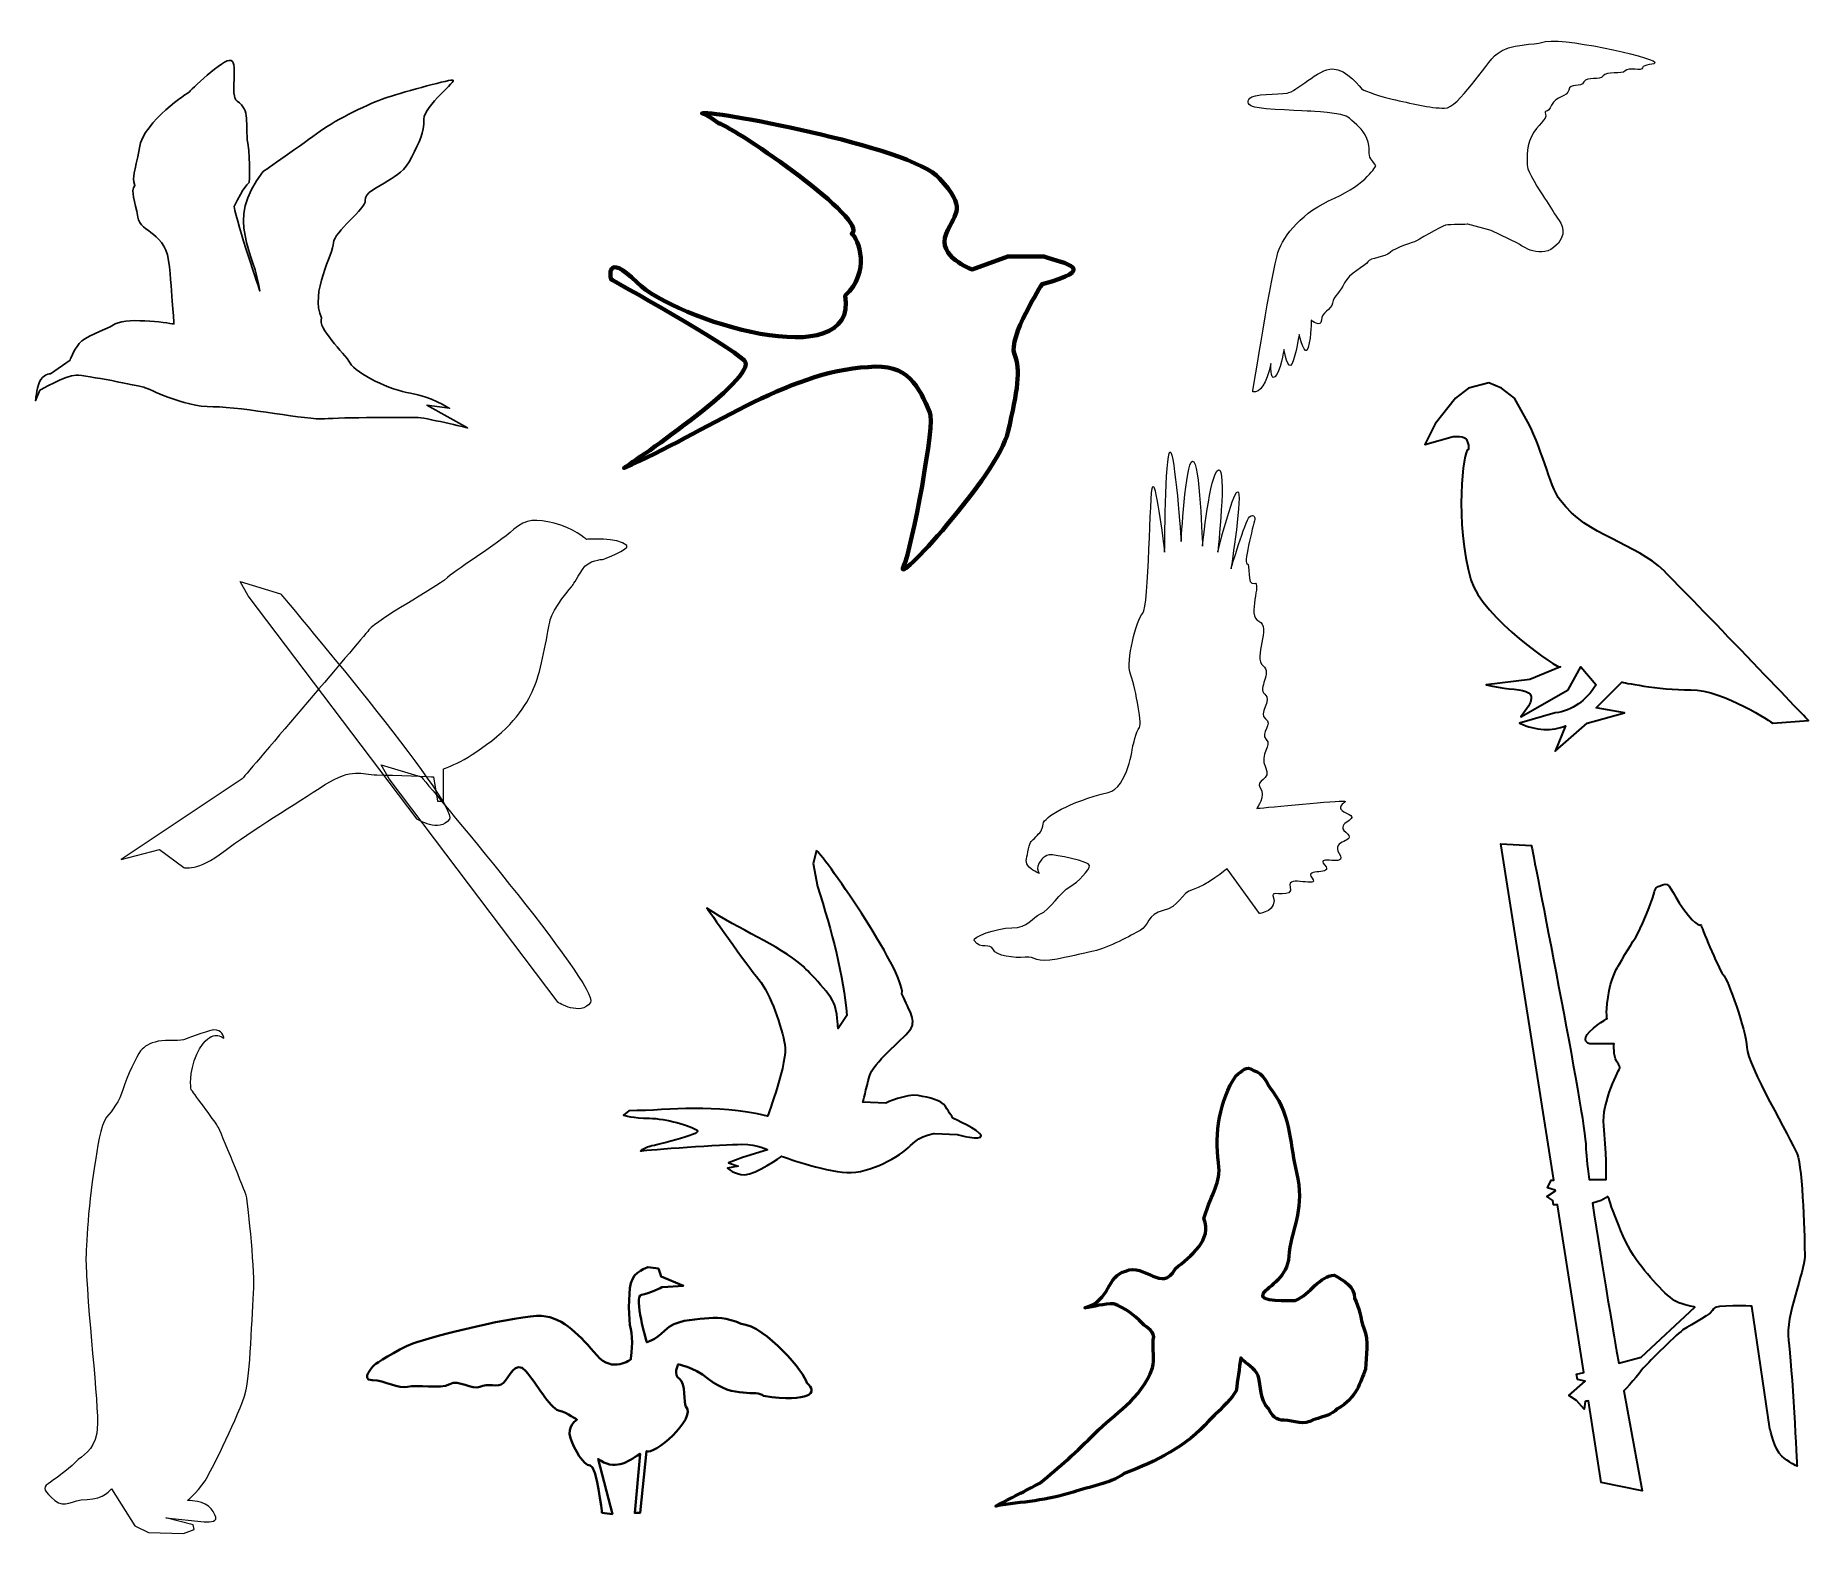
# Model space of a CAD drawing. Header units: centimetres. Extents: x -12.3 to 11.7, y -10.3 to 10.1.
import ezdxf

# ---------------------------------------------------------------- set-up
doc = ezdxf.new("R2010")
doc.units = ezdxf.units.CM
doc.header["$MEASUREMENT"] = 0
doc.layers.add('Layer 1', color=7, linetype='Continuous')

msp = doc.modelspace()

# ---------------------------------------------------------------- linework, layer by layer
at = {"layer": 'Layer 1', "lineweight": 18}
msp.add_open_spline([(5.87702, 8.28995), (5.87702, 8.28995), (5.75384, 8.04358), (5.31585, 7.85197), (5.31585, 7.85197), (4.87787, 7.66035), (4.6315, 7.35924), (4.54938, 7.11287), (4.54938, 7.11287), (4.46726, 6.8665), (4.20721, 5.22407), (4.20721, 5.22407), (4.20721, 5.22407), (4.30758, 5.20582), (4.3897, 5.33357), (4.45358, 5.60731), (4.45358, 5.60731), (4.45358, 5.60731), (4.43989, 5.37463), (4.50833, 5.42938), (4.50833, 5.42938), (4.57676, 5.48413), (4.63151, 5.79893), (4.63151, 5.79893), (4.63151, 5.79893), (4.63151, 5.79893), (4.68626, 5.48413), (4.74101, 5.60731), (4.74101, 5.60731), (4.79576, 5.73049), (4.83682, 6.00423), (4.83682, 6.00423), (4.83682, 6.00423), (4.83682, 6.00423), (4.91894, 5.66206), (4.96, 5.8263), (4.96, 5.8263), (5.00106, 5.99054), (5.00106, 6.19585), (5.00106, 6.19585), (5.00106, 6.19585), (5.00106, 6.19585), (5.13793, 6.08635), (5.13793, 6.19585), (5.13793, 6.19585), (5.13793, 6.30535), (5.2748, 6.33272), (5.28849, 6.42853), (5.28849, 6.42853), (5.30218, 6.52434), (5.39799, 6.57909), (5.45273, 6.70227), (5.45273, 6.70227), (5.50748, 6.82545), (5.74016, 6.93495), (5.76753, 6.9897), (5.76753, 6.9897), (5.7949, 7.04445), (6.00021, 7.04445), (6.06864, 7.11288), (6.06864, 7.11288), (6.13708, 7.18131), (6.41082, 7.26344), (6.41082, 7.26344), (6.41082, 7.26344), (6.41082, 7.26344), (6.76668, 7.46875), (6.82143, 7.48243), (6.82143, 7.48243), (6.87618, 7.49612), (7.12254, 7.49612), (7.12254, 7.49612), (7.12254, 7.49612), (7.12254, 7.49612), (7.43734, 7.414), (7.43734, 7.414), (7.43734, 7.414), (7.43734, 7.414), (7.80689, 7.23607), (7.80689, 7.23607), (7.80689, 7.23607), (7.80689, 7.23607), (8.07942, 7.01881), (8.28594, 7.18132), (8.28594, 7.18132), (8.49478, 7.34566), (8.39543, 7.50981), (8.34069, 7.57824), (8.34069, 7.57824), (8.28594, 7.64668), (8.23119, 7.75617), (8.16276, 7.85198), (8.16276, 7.85198), (8.09433, 7.94779), (7.93008, 8.22153), (7.93008, 8.27628), (7.93008, 8.27628), (7.93008, 8.33103), (7.90271, 8.52265), (7.98483, 8.68689), (7.98483, 8.68689), (8.06695, 8.85113), (8.20382, 8.91957), (8.17645, 8.988), (8.17645, 8.988), (8.14908, 9.05644), (8.20382, 8.988), (8.25857, 9.11118), (8.25857, 9.11118), (8.31332, 9.23436), (8.47756, 9.22068), (8.49125, 9.31649), (8.49125, 9.31649), (8.50494, 9.4123), (8.65549, 9.34386), (8.69655, 9.42599), (8.69655, 9.42599), (8.73761, 9.50811), (8.91554, 9.43968), (8.9566, 9.50811), (8.9566, 9.50811), (8.99766, 9.57655), (9.21665, 9.5218), (9.25771, 9.57655), (9.25771, 9.57655), (9.29877, 9.6313), (9.49039, 9.56286), (9.49039, 9.61761), (9.49039, 9.61761), (9.49039, 9.67236), (9.68568, 9.64983), (9.65463, 9.69973), (9.65463, 9.69973), (9.61717, 9.75993), (8.35872, 10.05612), (8.12169, 9.95978), (8.12169, 9.95978), (8.05829, 9.93401), (7.68371, 9.94609), (7.51946, 9.80922), (7.51946, 9.80922), (7.35522, 9.67235), (6.99935, 9.07012), (6.80774, 9.07012), (6.80774, 9.07012), (6.61612, 9.07012), (6.34562, 9.13783), (6.09602, 9.1933), (6.09602, 9.1933), (5.84965, 9.24805), (5.68541, 9.33017), (5.68541, 9.33017), (5.68541, 9.33017), (5.68541, 9.33017), (5.4801, 9.60391), (5.28849, 9.60391), (5.28849, 9.60391), (5.09687, 9.60391), (4.79576, 9.28911), (4.67258, 9.27542), (4.67258, 9.27542), (4.5494, 9.26173), (4.20722, 9.26173), (4.16616, 9.20698), (4.16616, 9.20698), (4.1251, 9.15223), (4.13879, 9.11117), (4.2346, 9.0838), (4.2346, 9.0838), (4.33041, 9.05643), (4.9737, 9.02905), (4.9737, 9.02905), (4.9737, 9.02905), (4.9737, 9.02905), (5.43906, 9.01536), (5.52118, 8.93324), (5.52118, 8.93324), (5.6033, 8.85112), (5.69911, 8.79637), (5.75386, 8.6595), (5.75386, 8.6595), (5.80861, 8.52263), (5.76755, 8.44051), (5.80861, 8.38576), (5.80861, 8.38576), (5.84967, 8.33101), (5.87705, 8.28995), (5.87705, 8.28995), (5.87705, 8.28995), (5.87705, 8.28995), (5.87702, 8.28995), (5.87702, 8.28995)], degree=3, knots=[0, 0, 0, 0, 0.02040816, 0.02040816, 0.02040816, 0.02040816, 0.04081633, 0.04081633, 0.04081633, 0.04081633, 0.06122449, 0.06122449, 0.06122449, 0.06122449, 0.08163265, 0.08163265, 0.08163265, 0.08163265, 0.10204082, 0.10204082, 0.10204082, 0.10204082, 0.12244898, 0.12244898, 0.12244898, 0.12244898, 0.14285714, 0.14285714, 0.14285714, 0.14285714, 0.16326531, 0.16326531, 0.16326531, 0.16326531, 0.18367347, 0.18367347, 0.18367347, 0.18367347, 0.20408163, 0.20408163, 0.20408163, 0.20408163, 0.2244898, 0.2244898, 0.2244898, 0.2244898, 0.24489796, 0.24489796, 0.24489796, 0.24489796, 0.26530612, 0.26530612, 0.26530612, 0.26530612, 0.28571429, 0.28571429, 0.28571429, 0.28571429, 0.30612245, 0.30612245, 0.30612245, 0.30612245, 0.32653061, 0.32653061, 0.32653061, 0.32653061, 0.34693878, 0.34693878, 0.34693878, 0.34693878, 0.36734694, 0.36734694, 0.36734694, 0.36734694, 0.3877551, 0.3877551, 0.3877551, 0.3877551, 0.40816327, 0.40816327, 0.40816327, 0.40816327, 0.42857143, 0.42857143, 0.42857143, 0.42857143, 0.44897959, 0.44897959, 0.44897959, 0.44897959, 0.46938776, 0.46938776, 0.46938776, 0.46938776, 0.48979592, 0.48979592, 0.48979592, 0.48979592, 0.51020408, 0.51020408, 0.51020408, 0.51020408, 0.53061224, 0.53061224, 0.53061224, 0.53061224, 0.55102041, 0.55102041, 0.55102041, 0.55102041, 0.57142857, 0.57142857, 0.57142857, 0.57142857, 0.59183673, 0.59183673, 0.59183673, 0.59183673, 0.6122449, 0.6122449, 0.6122449, 0.6122449, 0.63265306, 0.63265306, 0.63265306, 0.63265306, 0.65306122, 0.65306122, 0.65306122, 0.65306122, 0.67346939, 0.67346939, 0.67346939, 0.67346939, 0.69387755, 0.69387755, 0.69387755, 0.69387755, 0.71428571, 0.71428571, 0.71428571, 0.71428571, 0.73469388, 0.73469388, 0.73469388, 0.73469388, 0.75510204, 0.75510204, 0.75510204, 0.75510204, 0.7755102, 0.7755102, 0.7755102, 0.7755102, 0.79591837, 0.79591837, 0.79591837, 0.79591837, 0.81632653, 0.81632653, 0.81632653, 0.81632653, 0.83673469, 0.83673469, 0.83673469, 0.83673469, 0.85714286, 0.85714286, 0.85714286, 0.85714286, 0.87755102, 0.87755102, 0.87755102, 0.87755102, 0.89795918, 0.89795918, 0.89795918, 0.89795918, 0.91836735, 0.91836735, 0.91836735, 0.91836735, 0.93877551, 0.93877551, 0.93877551, 0.93877551, 0.95918367, 0.95918367, 0.95918367, 0.95918367, 1, 1, 1, 1], dxfattribs=at)
at = {"layer": 'Layer 1', "lineweight": 25}
msp.add_open_spline([(-10.21059, 9.28816), (-10.21059, 9.28816), (-10.82287, 8.90039), (-10.88409, 8.53302), (-10.88409, 8.53302), (-10.94532, 8.16566), (-10.98614, 8.16565), (-10.94532, 8.02279), (-10.94532, 8.02279), (-11.00655, 7.94115), (-10.94532, 7.8187), (-10.9045, 7.5942), (-10.9045, 7.5942), (-10.86368, 7.3697), (-10.51673, 7.41052), (-10.47591, 6.9207), (-10.47591, 6.9207), (-10.43509, 6.43088), (-10.41468, 6.14515), (-10.41468, 6.14515), (-10.41468, 6.14515), (-10.41468, 6.14515), (-11.02696, 6.2472), (-11.21064, 6.14515), (-11.21064, 6.14515), (-11.39432, 6.0431), (-11.61882, 5.98188), (-11.70046, 5.87983), (-11.70046, 5.87983), (-11.7821, 5.77778), (-11.82291, 5.65533), (-11.82291, 5.65533), (-11.82291, 5.65533), (-11.82291, 5.65533), (-12.08823, 5.47165), (-12.08823, 5.47165), (-12.08823, 5.47165), (-12.08823, 5.47165), (-12.19625, 5.46196), (-12.23707, 5.35991), (-12.23707, 5.35991), (-12.27789, 5.25786), (-12.29232, 5.10428), (-12.29232, 5.10428), (-12.29232, 5.10428), (-12.29232, 5.10428), (-12.23109, 5.24715), (-12.23109, 5.24715), (-12.23109, 5.24715), (-12.23109, 5.24715), (-11.88413, 5.45124), (-11.74127, 5.45124), (-11.74127, 5.45124), (-11.59841, 5.45124), (-10.9045, 5.30838), (-10.82286, 5.28797), (-10.82286, 5.28797), (-10.74122, 5.26756), (-10.31263, 5.02265), (-9.88404, 5.02265), (-9.88404, 5.02265), (-9.45545, 5.02265), (-8.59826, 4.83897), (-8.37376, 4.85938), (-8.37376, 4.85938), (-8.14926, 4.87979), (-7.23085, 4.87979), (-7.1288, 4.87979), (-7.1288, 4.87979), (-7.02675, 4.87979), (-6.43489, 4.73693), (-6.43489, 4.73693), (-6.43489, 4.73693), (-6.43489, 4.73693), (-6.98594, 5.04307), (-6.98594, 5.04307), (-6.98594, 5.04307), (-6.98594, 5.04307), (-6.6798, 5.00225), (-6.6798, 5.00225), (-6.6798, 5.00225), (-6.6798, 5.00225), (-6.94512, 5.16552), (-7.21044, 5.20634), (-7.21044, 5.20634), (-7.47576, 5.24716), (-7.94517, 5.47166), (-8.02681, 5.61452), (-8.02681, 5.61452), (-8.10845, 5.75738), (-8.47581, 6.08393), (-8.41458, 6.22679), (-8.41458, 6.22679), (-8.57785, 6.57375), (-8.25131, 7.10439), (-8.25131, 7.24725), (-8.25131, 7.24725), (-8.25131, 7.39011), (-7.80231, 7.71666), (-7.82272, 7.8187), (-7.82272, 7.8187), (-7.84313, 7.92075), (-7.63904, 8.00238), (-7.51658, 8.08402), (-7.51658, 8.08402), (-7.39412, 8.16566), (-7.29208, 8.20648), (-7.19003, 8.41057), (-7.19003, 8.41057), (-7.08798, 8.61466), (-7.02676, 8.73712), (-7.02676, 8.9208), (-7.02676, 8.9208), (-7.02676, 9.10448), (-6.55735, 9.45144), (-6.63898, 9.45144), (-6.63898, 9.45144), (-6.72062, 9.45144), (-7.37371, 9.26776), (-7.55739, 9.20653), (-7.55739, 9.20653), (-7.74107, 9.1453), (-8.21048, 8.9208), (-8.43498, 8.75753), (-8.43498, 8.75753), (-8.65948, 8.59426), (-9.21053, 8.20648), (-9.21053, 8.20648), (-9.21053, 8.20648), (-9.7365, 7.54125), (-9.31496, 7.11234), (-9.25135, 6.59416), (-9.25135, 6.59416), (-9.25135, 6.59416), (-9.55749, 7.49216), (-9.5983, 7.73707), (-9.5983, 7.73707), (-9.47585, 8.00239), (-9.39421, 8.06362), (-9.39421, 8.06362), (-9.39421, 8.06362), (-9.39421, 8.06362), (-9.3738, 8.32894), (-9.41462, 8.59426), (-9.41462, 8.59426), (-9.45544, 8.85958), (-9.3738, 9.04326), (-9.55748, 9.16571), (-9.55748, 9.16571), (-9.66621, 9.2382), (-9.53707, 9.67594), (-9.63912, 9.71676), (-9.63912, 9.71676), (-9.74117, 9.75758), (-10.21057, 9.28817), (-10.21057, 9.28817), (-10.21057, 9.28817), (-10.21057, 9.28817), (-10.21059, 9.28816), (-10.21059, 9.28816)], degree=3, knots=[0, 0, 0, 0, 0.02439024, 0.02439024, 0.02439024, 0.02439024, 0.04878049, 0.04878049, 0.04878049, 0.04878049, 0.07317073, 0.07317073, 0.07317073, 0.07317073, 0.09756098, 0.09756098, 0.09756098, 0.09756098, 0.12195122, 0.12195122, 0.12195122, 0.12195122, 0.14634146, 0.14634146, 0.14634146, 0.14634146, 0.17073171, 0.17073171, 0.17073171, 0.17073171, 0.19512195, 0.19512195, 0.19512195, 0.19512195, 0.2195122, 0.2195122, 0.2195122, 0.2195122, 0.24390244, 0.24390244, 0.24390244, 0.24390244, 0.26829268, 0.26829268, 0.26829268, 0.26829268, 0.29268293, 0.29268293, 0.29268293, 0.29268293, 0.31707317, 0.31707317, 0.31707317, 0.31707317, 0.34146341, 0.34146341, 0.34146341, 0.34146341, 0.36585366, 0.36585366, 0.36585366, 0.36585366, 0.3902439, 0.3902439, 0.3902439, 0.3902439, 0.41463415, 0.41463415, 0.41463415, 0.41463415, 0.43902439, 0.43902439, 0.43902439, 0.43902439, 0.46341463, 0.46341463, 0.46341463, 0.46341463, 0.48780488, 0.48780488, 0.48780488, 0.48780488, 0.51219512, 0.51219512, 0.51219512, 0.51219512, 0.53658537, 0.53658537, 0.53658537, 0.53658537, 0.56097561, 0.56097561, 0.56097561, 0.56097561, 0.58536585, 0.58536585, 0.58536585, 0.58536585, 0.6097561, 0.6097561, 0.6097561, 0.6097561, 0.63414634, 0.63414634, 0.63414634, 0.63414634, 0.65853659, 0.65853659, 0.65853659, 0.65853659, 0.68292683, 0.68292683, 0.68292683, 0.68292683, 0.70731707, 0.70731707, 0.70731707, 0.70731707, 0.73170732, 0.73170732, 0.73170732, 0.73170732, 0.75609756, 0.75609756, 0.75609756, 0.75609756, 0.7804878, 0.7804878, 0.7804878, 0.7804878, 0.80487805, 0.80487805, 0.80487805, 0.80487805, 0.82926829, 0.82926829, 0.82926829, 0.82926829, 0.85365854, 0.85365854, 0.85365854, 0.85365854, 0.87804878, 0.87804878, 0.87804878, 0.87804878, 0.90243902, 0.90243902, 0.90243902, 0.90243902, 0.92682927, 0.92682927, 0.92682927, 0.92682927, 0.95121951, 0.95121951, 0.95121951, 0.95121951, 1, 1, 1, 1], dxfattribs=at)
at = {"layer": 'Layer 1', "lineweight": 80}
msp.add_open_spline([(0.40403, 6.88358), (0.40403, 6.88358), (-0.08102, 7.05996), (0.05126, 7.36863), (0.05126, 7.36863), (0.18355, 7.6773), (0.33562, 7.70314), (-0.03693, 8.11825), (-0.03693, 8.11825), (-0.43338, 8.56001), (-3.22618, 9.05958), (-3.25589, 9.00016), (-3.25589, 9.00016), (-3.25589, 9.00016), (-3.2118, 9.00016), (-3.03541, 8.86787), (-3.03541, 8.86787), (-2.77918, 8.78882), (-0.97446, 7.53732), (-1.2275, 7.36863), (-1.2275, 7.36863), (-1.13202, 7.30457), (-0.97156, 6.84355), (-1.3157, 6.53081), (-1.3157, 6.53081), (-1.13734, 5.42054), (-3.62569, 6.20207), (-4.1378, 6.70719), (-4.1378, 6.70719), (-4.58398, 7.14728), (-4.49056, 6.75128), (-4.49056, 6.75128), (-4.49056, 6.75128), (-4.49056, 6.75128), (-2.90313, 5.86937), (-2.68266, 5.64889), (-2.68266, 5.64889), (-2.46218, 5.42841), (-4.31419, 4.19374), (-4.31419, 4.19374), (-4.31419, 4.19374), (-3.2118, 4.66909), (-2.10941, 5.5031), (-1.00703, 5.5607), (-1.00703, 5.5607), (-0.46116, 5.62152), (-0.31295, 5.28468), (-0.16922, 4.94336), (-0.16922, 4.94336), (-0.08676, 4.84028), (-0.41751, 3.08203), (-0.52198, 2.87088), (-0.52198, 2.87088), (-0.69905, 2.51299), (0.75679, 4.10555), (0.88907, 4.67879), (0.88907, 4.67879), (1.02136, 5.25203), (1.06545, 5.51661), (0.97727, 5.73707), (0.97727, 5.73707), (0.88907, 5.95755), (1.35208, 6.68513), (1.35208, 6.68513), (1.35208, 6.68513), (2.12403, 6.89335), (1.67374, 6.9629), (1.37413, 7.05994), (1.37413, 7.05994), (1.37413, 7.05994), (0.88908, 7.05994), (0.88908, 7.05994), (0.88908, 7.05994), (0.88908, 7.05994), (0.40403, 6.88358), (0.40403, 6.88358)], degree=3, knots=[0, 0, 0, 0, 0.05, 0.05, 0.05, 0.05, 0.1, 0.1, 0.1, 0.1, 0.15, 0.15, 0.15, 0.15, 0.2, 0.2, 0.2, 0.2, 0.25, 0.25, 0.25, 0.25, 0.3, 0.3, 0.3, 0.3, 0.35, 0.35, 0.35, 0.35, 0.4, 0.4, 0.4, 0.4, 0.45, 0.45, 0.45, 0.45, 0.5, 0.5, 0.5, 0.5, 0.55, 0.55, 0.55, 0.55, 0.6, 0.6, 0.6, 0.6, 0.65, 0.65, 0.65, 0.65, 0.7, 0.7, 0.7, 0.7, 0.75, 0.75, 0.75, 0.75, 0.8, 0.8, 0.8, 0.8, 0.85, 0.85, 0.85, 0.85, 0.9, 0.9, 0.9, 0.9, 1, 1, 1, 1], dxfattribs=at)
at = {"layer": 'Layer 1', "lineweight": 30}
for points, knots in [([(7.89293, 4.89516), (8.13562, 4.47912), (8.21584, 3.96769), (8.37831, 3.75106), (8.37831, 3.75106), (8.74234, 3.26569), (9.40106, 3.17901), (9.78243, 2.79765), (9.78243, 2.79765), (10.16379, 2.41628), (11.74126, 0.76948), (11.74126, 0.76948), (11.74126, 0.76948), (11.74126, 0.76948), (11.25589, 0.73481), (11.25589, 0.73481), (11.25589, 0.73481), (11.25589, 0.73481), (10.59717, 1.18551), (10.14646, 1.18551), (10.14646, 1.18551), (9.69576, 1.18551), (9.21038, 1.28952), (9.21038, 1.28952), (9.21038, 1.28952), (9.21038, 1.28952), (8.86368, 0.94282), (8.86368, 0.94282), (8.86368, 0.94282), (8.86368, 0.94282), (9.24504, 0.87348), (9.24504, 0.87348), (9.24504, 0.87348), (9.24504, 0.87348), (8.74233, 0.7348), (8.74233, 0.7348), (8.74233, 0.7348), (8.74233, 0.7348), (8.30896, 0.35343), (8.30896, 0.35343), (8.30896, 0.35343), (8.30896, 0.35343), (8.44764, 0.70013), (8.44764, 0.70013), (8.44764, 0.70013), (8.26274, 0.61923), (8.05472, 0.63079), (7.82359, 0.7348), (7.82359, 0.7348), (7.82359, 0.7348), (8.30897, 0.87348), (8.30897, 0.87348), (8.30897, 0.87348), (8.54217, 0.904), (8.72289, 1.03949), (8.86368, 1.25485), (8.86368, 1.25485), (8.86368, 1.25485), (8.65566, 1.49754), (8.65566, 1.49754), (8.65566, 1.49754), (8.65566, 1.49754), (8.48231, 1.18551), (8.48231, 1.18551), (8.48231, 1.18551), (8.48231, 1.18551), (7.84092, 0.82148), (7.84092, 0.82148), (7.84092, 0.82148), (8.20348, 1.27108), (7.81944, 1.13826), (7.37288, 1.25485), (7.37288, 1.25485), (7.37288, 1.25485), (7.96226, 1.32419), (7.96226, 1.32419), (7.96226, 1.32419), (7.96226, 1.32419), (8.3783, 1.49754), (8.3783, 1.49754), (8.3783, 1.49754), (8.37093, 1.44596), (7.3139, 2.16804), (7.16486, 2.67631), (7.16486, 2.67631), (6.93924, 3.44572), (7.05805, 4.44446), (7.13019, 4.44446), (7.13019, 4.44446), (7.14365, 4.61265), (7.04614, 4.63286), (6.92217, 4.61781), (6.92217, 4.61781), (6.92217, 4.61781), (6.54081, 4.5138), (6.54081, 4.5138), (6.54081, 4.5138), (6.54081, 4.5138), (6.67949, 4.79116), (6.67949, 4.79116), (6.67949, 4.79116), (6.67949, 4.79116), (6.95685, 5.13786), (6.95685, 5.13786), (6.95685, 5.13786), (6.95685, 5.13786), (7.1302, 5.27654), (7.1302, 5.27654), (7.1302, 5.27654), (7.1302, 5.27654), (7.40755, 5.34588), (7.40755, 5.34588), (7.40755, 5.34588), (7.40755, 5.34588), (7.5809, 5.27654), (7.5809, 5.27654), (7.5809, 5.27654), (7.5809, 5.27654), (7.75425, 5.13786), (7.75425, 5.13786), (7.75425, 5.13786), (7.75425, 5.13786), (7.89293, 4.89516), (7.89293, 4.89516)], [0, 0, 0, 0, 0.03125, 0.03125, 0.03125, 0.03125, 0.0625, 0.0625, 0.0625, 0.0625, 0.09375, 0.09375, 0.09375, 0.09375, 0.125, 0.125, 0.125, 0.125, 0.15625, 0.15625, 0.15625, 0.15625, 0.1875, 0.1875, 0.1875, 0.1875, 0.21875, 0.21875, 0.21875, 0.21875, 0.25, 0.25, 0.25, 0.25, 0.28125, 0.28125, 0.28125, 0.28125, 0.3125, 0.3125, 0.3125, 0.3125, 0.34375, 0.34375, 0.34375, 0.34375, 0.375, 0.375, 0.375, 0.375, 0.40625, 0.40625, 0.40625, 0.40625, 0.4375, 0.4375, 0.4375, 0.4375, 0.46875, 0.46875, 0.46875, 0.46875, 0.5, 0.5, 0.5, 0.5, 0.53125, 0.53125, 0.53125, 0.53125, 0.5625, 0.5625, 0.5625, 0.5625, 0.59375, 0.59375, 0.59375, 0.59375, 0.625, 0.625, 0.625, 0.625, 0.65625, 0.65625, 0.65625, 0.65625, 0.6875, 0.6875, 0.6875, 0.6875, 0.71875, 0.71875, 0.71875, 0.71875, 0.75, 0.75, 0.75, 0.75, 0.78125, 0.78125, 0.78125, 0.78125, 0.8125, 0.8125, 0.8125, 0.8125, 0.84375, 0.84375, 0.84375, 0.84375, 0.875, 0.875, 0.875, 0.875, 0.90625, 0.90625, 0.90625, 0.90625, 0.9375, 0.9375, 0.9375, 0.9375, 1, 1, 1, 1]), ([(7.56956, -0.9034), (7.56956, -0.9034), (8.28675, -5.45953), (8.28675, -5.45953), (8.28675, -5.45953), (8.28675, -5.45953), (8.25048, -5.46043), (8.25048, -5.46043), (8.25048, -5.46043), (8.25048, -5.46043), (8.20424, -5.5647), (8.20424, -5.5647), (8.20424, -5.5647), (8.20424, -5.5647), (8.3076, -5.59553), (8.3076, -5.59553), (8.3076, -5.59553), (8.3076, -5.59553), (8.30941, -5.6055), (8.30941, -5.6055), (8.30941, -5.6055), (8.30941, -5.6055), (8.19245, -5.67985), (8.19245, -5.67985), (8.19245, -5.67985), (8.19245, -5.67985), (8.27405, -5.73788), (8.27405, -5.73788), (8.27405, -5.73788), (8.27405, -5.73788), (8.28493, -5.795), (8.28493, -5.795), (8.28493, -5.795), (8.28493, -5.795), (8.33933, -5.795), (8.33933, -5.795), (8.33933, -5.795), (8.33933, -5.795), (8.69657, -8.06536), (8.69657, -8.06536), (8.69657, -8.06536), (8.69657, -8.06536), (8.59683, -8.09166), (8.59683, -8.09166), (8.59683, -8.09166), (8.59683, -8.09166), (8.60862, -8.16057), (8.60862, -8.16057), (8.60862, -8.16057), (8.60862, -8.16057), (8.71198, -8.18414), (8.71198, -8.18414), (8.71198, -8.18414), (8.71198, -8.18414), (8.49256, -8.37999), (8.49256, -8.37999), (8.49256, -8.37999), (8.49256, -8.37999), (8.59683, -8.4489), (8.59683, -8.4489), (8.59683, -8.4489), (8.59683, -8.4489), (8.70019, -8.56496), (8.70019, -8.56496), (8.70019, -8.56496), (8.70019, -8.56496), (8.71198, -8.46069), (8.71198, -8.46069), (8.71198, -8.46069), (8.71198, -8.46069), (8.73759, -8.45584), (8.75731, -8.45253), (8.75731, -8.45253), (8.75731, -8.45253), (8.93139, -9.55688), (8.93139, -9.55688), (8.93139, -9.55688), (8.93139, -9.55688), (9.48538, -9.67203), (9.48538, -9.67203), (9.48538, -9.67203), (9.48538, -9.67203), (9.23695, -8.31743), (9.23695, -8.31743), (9.23695, -8.31743), (9.31861, -8.23852), (9.50805, -7.99918), (9.50805, -7.99918), (9.50805, -7.99918), (9.50805, -7.99918), (9.92399, -7.5722), (10.03937, -7.49143), (10.03937, -7.49143), (10.15476, -7.41066), (10.45464, -7.26079), (10.45464, -7.2031), (10.45464, -7.2031), (10.45464, -7.14541), (10.97327, -7.16865), (10.97327, -7.16865), (10.97327, -7.16865), (10.97327, -7.16865), (11.21626, -8.82971), (11.21626, -8.82971), (11.21626, -8.82971), (11.21626, -8.82971), (11.28534, -9.11887), (11.37765, -9.19964), (11.37765, -9.19964), (11.46996, -9.28041), (11.58528, -9.33746), (11.58528, -9.33746), (11.58528, -9.33746), (11.58528, -9.33746), (11.51628, -7.96478), (11.47013, -7.63016), (11.47013, -7.63016), (11.42398, -7.29554), (11.68955, -6.69567), (11.68955, -6.49952), (11.68955, -6.49952), (11.68955, -6.30336), (11.66605, -5.29937), (11.58528, -5.10321), (11.58528, -5.10321), (11.50451, -4.90705), (10.91589, -3.90297), (10.90435, -3.66066), (10.90435, -3.66066), (10.89281, -3.41835), (10.6508, -2.74951), (10.58157, -2.66874), (10.58157, -2.66874), (10.51234, -2.58797), (10.28145, -1.9996), (10.28145, -1.9996), (10.28145, -1.9996), (10.28145, -1.9996), (10.23486, -2.04491), (10.05024, -1.79106), (10.05024, -1.79106), (9.86562, -1.53721), (9.86576, -1.41034), (9.76191, -1.45649), (9.76191, -1.45649), (9.65806, -1.50264), (9.68179, -1.45684), (9.62409, -1.64146), (9.62409, -1.64146), (9.5664, -1.82608), (9.41571, -2.14929), (9.3811, -2.19545), (9.3811, -2.19545), (9.34648, -2.2416), (9.1508, -2.57626), (9.1508, -2.57626), (9.1508, -2.57626), (9.1508, -2.57626), (9.05848, -2.72589), (9.02386, -2.97974), (9.02386, -2.97974), (8.98924, -3.23359), (9.01207, -3.26807), (9.01207, -3.26807), (9.01207, -3.26807), (9.01207, -3.26807), (8.74682, -3.42963), (8.72374, -3.52194), (8.72374, -3.52194), (8.70066, -3.61425), (8.79265, -3.61442), (8.79265, -3.61442), (8.79265, -3.61442), (8.79265, -3.61442), (9.10455, -3.61442), (9.10455, -3.61442), (9.10455, -3.61442), (9.10455, -3.61442), (9.09285, -3.77639), (9.139, -3.84563), (9.139, -3.84563), (9.18515, -3.91486), (9.18524, -3.93721), (9.18524, -3.93721), (9.18524, -3.93721), (9.18524, -3.93721), (8.9312, -4.41086), (8.96582, -4.72241), (8.96582, -4.72241), (9.00044, -5.03395), (9.00027, -5.44958), (9.00027, -5.44958), (9.00027, -5.44958), (9.00027, -5.44958), (8.76816, -5.45321), (8.76816, -5.45321), (8.76816, -5.45321), (8.74078, -5.24736), (8.72373, -5.08585), (8.72373, -5.01074), (8.72373, -5.01074), (8.72373, -4.6415), (7.98478, -0.92609), (7.98478, -0.92609), (7.98478, -0.92609), (7.98478, -0.92609), (7.56952, -0.90342), (7.56952, -0.90342), (7.56952, -0.90342), (7.56952, -0.90342), (7.56956, -0.9034), (7.56956, -0.9034)], [0, 0, 0, 0, 0.01851852, 0.01851852, 0.01851852, 0.01851852, 0.03703704, 0.03703704, 0.03703704, 0.03703704, 0.05555556, 0.05555556, 0.05555556, 0.05555556, 0.07407407, 0.07407407, 0.07407407, 0.07407407, 0.09259259, 0.09259259, 0.09259259, 0.09259259, 0.11111111, 0.11111111, 0.11111111, 0.11111111, 0.12962963, 0.12962963, 0.12962963, 0.12962963, 0.14814815, 0.14814815, 0.14814815, 0.14814815, 0.16666667, 0.16666667, 0.16666667, 0.16666667, 0.18518519, 0.18518519, 0.18518519, 0.18518519, 0.2037037, 0.2037037, 0.2037037, 0.2037037, 0.22222222, 0.22222222, 0.22222222, 0.22222222, 0.24074074, 0.24074074, 0.24074074, 0.24074074, 0.25925926, 0.25925926, 0.25925926, 0.25925926, 0.27777778, 0.27777778, 0.27777778, 0.27777778, 0.2962963, 0.2962963, 0.2962963, 0.2962963, 0.31481481, 0.31481481, 0.31481481, 0.31481481, 0.33333333, 0.33333333, 0.33333333, 0.33333333, 0.35185185, 0.35185185, 0.35185185, 0.35185185, 0.37037037, 0.37037037, 0.37037037, 0.37037037, 0.38888889, 0.38888889, 0.38888889, 0.38888889, 0.40740741, 0.40740741, 0.40740741, 0.40740741, 0.42592593, 0.42592593, 0.42592593, 0.42592593, 0.44444444, 0.44444444, 0.44444444, 0.44444444, 0.46296296, 0.46296296, 0.46296296, 0.46296296, 0.48148148, 0.48148148, 0.48148148, 0.48148148, 0.5, 0.5, 0.5, 0.5, 0.51851852, 0.51851852, 0.51851852, 0.51851852, 0.53703704, 0.53703704, 0.53703704, 0.53703704, 0.55555556, 0.55555556, 0.55555556, 0.55555556, 0.57407407, 0.57407407, 0.57407407, 0.57407407, 0.59259259, 0.59259259, 0.59259259, 0.59259259, 0.61111111, 0.61111111, 0.61111111, 0.61111111, 0.62962963, 0.62962963, 0.62962963, 0.62962963, 0.64814815, 0.64814815, 0.64814815, 0.64814815, 0.66666667, 0.66666667, 0.66666667, 0.66666667, 0.68518519, 0.68518519, 0.68518519, 0.68518519, 0.7037037, 0.7037037, 0.7037037, 0.7037037, 0.72222222, 0.72222222, 0.72222222, 0.72222222, 0.74074074, 0.74074074, 0.74074074, 0.74074074, 0.75925926, 0.75925926, 0.75925926, 0.75925926, 0.77777778, 0.77777778, 0.77777778, 0.77777778, 0.7962963, 0.7962963, 0.7962963, 0.7962963, 0.81481481, 0.81481481, 0.81481481, 0.81481481, 0.83333333, 0.83333333, 0.83333333, 0.83333333, 0.85185185, 0.85185185, 0.85185185, 0.85185185, 0.87037037, 0.87037037, 0.87037037, 0.87037037, 0.88888889, 0.88888889, 0.88888889, 0.88888889, 0.90740741, 0.90740741, 0.90740741, 0.90740741, 0.92592593, 0.92592593, 0.92592593, 0.92592593, 0.94444444, 0.94444444, 0.94444444, 0.94444444, 0.96296296, 0.96296296, 0.96296296, 0.96296296, 1, 1, 1, 1]), ([(9.0239, -5.67985), (9.0239, -5.67985), (9.20855, -6.26857), (9.40471, -6.53395), (9.40471, -6.53395), (9.60087, -6.79934), (9.85444, -7.07624), (9.98137, -7.12239), (9.98137, -7.12239), (10.1083, -7.16855), (10.20079, -7.18042), (10.20079, -7.18042), (10.20079, -7.18042), (10.20079, -7.18042), (9.47362, -7.86044), (9.47362, -7.86044), (9.47362, -7.86044), (9.47362, -7.86044), (9.16897, -7.94114), (9.16897, -7.94114), (9.16897, -7.94114), (9.16897, -7.94114), (9.13905, -7.77975), (9.13905, -7.77975), (9.13905, -7.77975), (9.13905, -7.77975), (8.93564, -6.60379), (8.81355, -5.77143), (8.81355, -5.77143), (8.81355, -5.77143), (8.93142, -5.73788), (8.93142, -5.73788), (8.93142, -5.73788), (8.93142, -5.73788), (9.0239, -5.67985), (9.0239, -5.67985)], [0, 0, 0, 0, 0.1, 0.1, 0.1, 0.1, 0.2, 0.2, 0.2, 0.2, 0.3, 0.3, 0.3, 0.3, 0.4, 0.4, 0.4, 0.4, 0.5, 0.5, 0.5, 0.5, 0.6, 0.6, 0.6, 0.6, 0.7, 0.7, 0.7, 0.7, 0.8, 0.8, 0.8, 0.8, 1, 1, 1, 1])]:
    msp.add_open_spline(points, degree=3, knots=knots, dxfattribs=at)
at = {"layer": 'Layer 1', "lineweight": 13}
for points, knots in [([(2.58147, 0.42477), (2.58147, 0.42477), (2.51475, -0.14173), (2.24851, -0.20516), (2.24851, -0.20516), (1.71964, -0.33115), (1.37523, -0.54712), (1.36661, -0.62811), (1.36661, -0.62811), (1.35575, -0.73014), (1.32162, -0.7451), (1.26762, -0.80809), (1.26762, -0.80809), (1.21363, -0.87108), (1.18663, -0.85308), (1.16863, -0.97007), (1.16863, -0.97007), (1.15063, -1.08706), (1.11464, -1.13205), (1.15963, -1.19504), (1.15963, -1.19504), (1.20463, -1.25803), (1.31261, -1.30303), (1.31261, -1.30303), (1.31261, -1.30303), (1.31261, -1.30303), (1.27661, -1.25804), (1.29461, -1.20404), (1.29461, -1.20404), (1.31261, -1.15005), (1.3666, -1.06006), (1.44759, -1.05106), (1.44759, -1.05106), (1.52858, -1.04206), (1.99653, -1.14105), (1.99653, -1.19504), (1.99653, -1.19504), (1.99653, -1.24903), (1.84355, -1.42001), (1.72656, -1.48301), (1.72656, -1.48301), (1.60957, -1.546), (1.44759, -1.80697), (1.33061, -1.85197), (1.33061, -1.85197), (1.21362, -1.89696), (1.16863, -2.04095), (0.94365, -2.04095), (0.94365, -2.04095), (0.71868, -2.04095), (0.40298, -2.16648), (0.42998, -2.21148), (0.42998, -2.21148), (0.52697, -2.35192), (0.64759, -2.22775), (0.69168, -2.33792), (0.69168, -2.33792), (0.72322, -2.41674), (0.97965, -2.45491), (1.12363, -2.43691), (1.12363, -2.43691), (1.26761, -2.41891), (1.25861, -2.5269), (1.55558, -2.46391), (1.55558, -2.46391), (1.85255, -2.40092), (1.85255, -2.40092), (2.05052, -2.35592), (2.05052, -2.35592), (2.2485, -2.31093), (2.56346, -2.13994), (2.68045, -2.07695), (2.68045, -2.07695), (2.79744, -2.01396), (2.77944, -1.85198), (2.99541, -1.80698), (2.99541, -1.80698), (3.21139, -1.76199), (3.22938, -1.56401), (3.40036, -1.51901), (3.40036, -1.51901), (3.57134, -1.47402), (3.85968, -1.23967), (3.85968, -1.23967), (3.85968, -1.23967), (3.85968, -1.23967), (4.29781, -1.84734), (4.29781, -1.84734), (4.29781, -1.84734), (4.29781, -1.84734), (4.56187, -1.81198), (4.48024, -1.6), (4.48024, -1.6), (4.45357, -1.53075), (4.76821, -1.65399), (4.71421, -1.48301), (4.71421, -1.48301), (4.66022, -1.31203), (5.12816, -1.51001), (5.01118, -1.36602), (5.01118, -1.36602), (4.89419, -1.22204), (5.31714, -1.33902), (5.18216, -1.18604), (5.18216, -1.18604), (5.04718, -1.03306), (5.50612, -1.23104), (5.38014, -1.03306), (5.38014, -1.03306), (5.25416, -0.83508), (5.64111, -0.88908), (5.47013, -0.74509), (5.47013, -0.74509), (5.29915, -0.60111), (5.7041, -0.58311), (5.47913, -0.48412), (5.47913, -0.48412), (5.25416, -0.38513), (5.56912, -0.32214), (5.41614, -0.32214), (5.41614, -0.32214), (5.26316, -0.32214), (4.26427, -0.42113), (4.26427, -0.42113), (4.26427, -0.42113), (4.26427, -0.42113), (4.39026, -0.25015), (4.30926, -0.14216), (4.30926, -0.14216), (4.22827, -0.03417), (4.47124, -0.04317), (4.38125, 0.13681), (4.38125, 0.13681), (4.29126, 0.31679), (4.48024, 0.43378), (4.39025, 0.51477), (4.39025, 0.51477), (4.30026, 0.59576), (4.48924, 0.73075), (4.38125, 0.79374), (4.38125, 0.79374), (4.27326, 0.85673), (4.48024, 1.04571), (4.37225, 1.1267), (4.37225, 1.1267), (4.26426, 1.20769), (4.48024, 1.41467), (4.34525, 1.51365), (4.34525, 1.51365), (4.21027, 1.61264), (4.46224, 2.05359), (4.29126, 2.11658), (4.29126, 2.11658), (4.12028, 2.17957), (4.33625, 2.66552), (4.22827, 2.62952), (4.22827, 2.62952), (4.12028, 2.59352), (4.18328, 2.89949), (4.12928, 2.89949), (4.12928, 2.89949), (4.07529, 2.89949), (4.23727, 3.50242), (4.23727, 3.50242), (4.23727, 3.50242), (4.23727, 3.50242), (4.22827, 3.58341), (4.16528, 3.52942), (4.16528, 3.52942), (4.10229, 3.47543), (3.91331, 2.8275), (3.91331, 2.8275), (3.91331, 2.8275), (3.91331, 2.8275), (4.07529, 3.88938), (4.0033, 3.87138), (4.0033, 3.87138), (3.93131, 3.85338), (3.73333, 3.05247), (3.73333, 3.05247), (3.73333, 3.05247), (3.73333, 3.05247), (3.85932, 4.21334), (3.74233, 4.16834), (3.74233, 4.16834), (3.62534, 4.12335), (3.52636, 3.13346), (3.52636, 3.13346), (3.52636, 3.13346), (3.52636, 3.13346), (3.49036, 4.30332), (3.39138, 4.28533), (3.39138, 4.28533), (3.29239, 4.26733), (3.2384, 3.19646), (3.2384, 3.19646), (3.2384, 3.19646), (3.2384, 3.19646), (3.14841, 4.43832), (3.08542, 4.41132), (3.08542, 4.41132), (3.02243, 4.38432), (3.01343, 3.05248), (3.01343, 3.05248), (3.01343, 3.05248), (3.01343, 3.05248), (2.89644, 4.00637), (2.85145, 3.94338), (2.85145, 3.94338), (2.80646, 3.88039), (2.80646, 2.30557), (2.71647, 2.22458), (2.71647, 2.22458), (2.62648, 2.14359), (2.4915, 1.55866), (2.54549, 1.41467), (2.54549, 1.41467), (2.59948, 1.27069), (2.71647, 0.73975), (2.67148, 0.67675), (2.67148, 0.67675), (2.62649, 0.61376), (2.58149, 0.42478), (2.58149, 0.42478), (2.58149, 0.42478), (2.58149, 0.42478), (2.58147, 0.42477), (2.58147, 0.42477)], [0, 0, 0, 0, 0.01724138, 0.01724138, 0.01724138, 0.01724138, 0.03448276, 0.03448276, 0.03448276, 0.03448276, 0.05172414, 0.05172414, 0.05172414, 0.05172414, 0.06896552, 0.06896552, 0.06896552, 0.06896552, 0.0862069, 0.0862069, 0.0862069, 0.0862069, 0.10344828, 0.10344828, 0.10344828, 0.10344828, 0.12068966, 0.12068966, 0.12068966, 0.12068966, 0.13793103, 0.13793103, 0.13793103, 0.13793103, 0.15517241, 0.15517241, 0.15517241, 0.15517241, 0.17241379, 0.17241379, 0.17241379, 0.17241379, 0.18965517, 0.18965517, 0.18965517, 0.18965517, 0.20689655, 0.20689655, 0.20689655, 0.20689655, 0.22413793, 0.22413793, 0.22413793, 0.22413793, 0.24137931, 0.24137931, 0.24137931, 0.24137931, 0.25862069, 0.25862069, 0.25862069, 0.25862069, 0.27586207, 0.27586207, 0.27586207, 0.27586207, 0.29310345, 0.29310345, 0.29310345, 0.29310345, 0.31034483, 0.31034483, 0.31034483, 0.31034483, 0.32758621, 0.32758621, 0.32758621, 0.32758621, 0.34482759, 0.34482759, 0.34482759, 0.34482759, 0.36206897, 0.36206897, 0.36206897, 0.36206897, 0.37931034, 0.37931034, 0.37931034, 0.37931034, 0.39655172, 0.39655172, 0.39655172, 0.39655172, 0.4137931, 0.4137931, 0.4137931, 0.4137931, 0.43103448, 0.43103448, 0.43103448, 0.43103448, 0.44827586, 0.44827586, 0.44827586, 0.44827586, 0.46551724, 0.46551724, 0.46551724, 0.46551724, 0.48275862, 0.48275862, 0.48275862, 0.48275862, 0.5, 0.5, 0.5, 0.5, 0.51724138, 0.51724138, 0.51724138, 0.51724138, 0.53448276, 0.53448276, 0.53448276, 0.53448276, 0.55172414, 0.55172414, 0.55172414, 0.55172414, 0.56896552, 0.56896552, 0.56896552, 0.56896552, 0.5862069, 0.5862069, 0.5862069, 0.5862069, 0.60344828, 0.60344828, 0.60344828, 0.60344828, 0.62068966, 0.62068966, 0.62068966, 0.62068966, 0.63793103, 0.63793103, 0.63793103, 0.63793103, 0.65517241, 0.65517241, 0.65517241, 0.65517241, 0.67241379, 0.67241379, 0.67241379, 0.67241379, 0.68965517, 0.68965517, 0.68965517, 0.68965517, 0.70689655, 0.70689655, 0.70689655, 0.70689655, 0.72413793, 0.72413793, 0.72413793, 0.72413793, 0.74137931, 0.74137931, 0.74137931, 0.74137931, 0.75862069, 0.75862069, 0.75862069, 0.75862069, 0.77586207, 0.77586207, 0.77586207, 0.77586207, 0.79310345, 0.79310345, 0.79310345, 0.79310345, 0.81034483, 0.81034483, 0.81034483, 0.81034483, 0.82758621, 0.82758621, 0.82758621, 0.82758621, 0.84482759, 0.84482759, 0.84482759, 0.84482759, 0.86206897, 0.86206897, 0.86206897, 0.86206897, 0.87931034, 0.87931034, 0.87931034, 0.87931034, 0.89655172, 0.89655172, 0.89655172, 0.89655172, 0.9137931, 0.9137931, 0.9137931, 0.9137931, 0.93103448, 0.93103448, 0.93103448, 0.93103448, 0.94827586, 0.94827586, 0.94827586, 0.94827586, 0.96551724, 0.96551724, 0.96551724, 0.96551724, 1, 1, 1, 1]), ([(-5.01557, 2.59816), (-5.01557, 2.59816), (-5.2885, 2.27064), (-5.31579, 2.13418), (-5.31579, 2.13418), (-5.34308, 1.99771), (-5.42496, 1.50644), (-5.50684, 1.28809), (-5.50684, 1.28809), (-5.58872, 1.06974), (-5.72519, 0.79681), (-6.10729, 0.49659), (-6.10729, 0.49659), (-6.4894, 0.19636), (-6.76233, 0.11448), (-6.76233, 0.11448), (-6.76233, 0.11448), (-6.76233, 0.11448), (-6.76233, -0.32221), (-6.76233, -0.32221), (-6.76233, -0.32221), (-6.76233, -0.32221), (-6.84421, -0.32221), (-6.84421, -0.32221), (-6.84421, -0.32221), (-6.84421, -0.32221), (-6.8988, 0.00531), (-6.8988, 0.00531), (-6.8988, 0.00531), (-6.8988, 0.00531), (-7.44467, 0.0326), (-7.66301, 0.0326), (-7.66301, 0.0326), (-7.88136, 0.0326), (-7.99053, 0.14177), (-8.37263, -0.10387), (-8.37263, -0.10387), (-8.75474, -0.34951), (-9.38248, -0.73161), (-9.73729, -1.00455), (-9.73729, -1.00455), (-10.0921, -1.27748), (-10.28315, -1.2229), (-10.28315, -1.2229), (-10.28315, -1.2229), (-10.28315, -1.2229), (-10.61067, -0.97726), (-10.61067, -0.97726), (-10.61067, -0.97726), (-10.61067, -0.97726), (-11.12924, -1.11373), (-11.12924, -1.11373), (-11.12924, -1.11373), (-11.12924, -1.11373), (-9.49165, -0.022), (-9.49165, -0.022), (-9.49165, -0.022), (-9.49165, -0.022), (-7.90864, 1.83394), (-7.77218, 1.9977), (-7.77218, 1.9977), (-7.63571, 2.16146), (-6.8988, 2.54357), (-6.70774, 2.70732), (-6.70774, 2.70732), (-6.51669, 2.87108), (-6.06955, 3.13318), (-5.80706, 3.36236), (-5.80706, 3.36236), (-5.63597, 3.51174), (-5.50684, 3.49883), (-5.2612, 3.44424), (-5.2612, 3.44424), (-5.01556, 3.38965), (-4.82451, 3.22589), (-4.82451, 3.22589), (-4.82451, 3.22589), (-4.82451, 3.22589), (-4.39118, 3.25654), (-4.27865, 3.14401), (-4.27865, 3.14401), (-4.22406, 3.08942), (-4.60617, 2.95296), (-4.60617, 2.95296), (-4.60617, 2.95296), (-4.60617, 2.95296), (-4.79722, 2.95296), (-4.8791, 2.81649), (-4.8791, 2.81649), (-4.96098, 2.68002), (-5.01557, 2.59814), (-5.01557, 2.59814), (-5.01557, 2.59814), (-5.01557, 2.59814), (-5.01557, 2.59816), (-5.01557, 2.59816)], [0, 0, 0, 0, 0.04, 0.04, 0.04, 0.04, 0.08, 0.08, 0.08, 0.08, 0.12, 0.12, 0.12, 0.12, 0.16, 0.16, 0.16, 0.16, 0.2, 0.2, 0.2, 0.2, 0.24, 0.24, 0.24, 0.24, 0.28, 0.28, 0.28, 0.28, 0.32, 0.32, 0.32, 0.32, 0.36, 0.36, 0.36, 0.36, 0.4, 0.4, 0.4, 0.4, 0.44, 0.44, 0.44, 0.44, 0.48, 0.48, 0.48, 0.48, 0.52, 0.52, 0.52, 0.52, 0.56, 0.56, 0.56, 0.56, 0.6, 0.6, 0.6, 0.6, 0.64, 0.64, 0.64, 0.64, 0.68, 0.68, 0.68, 0.68, 0.72, 0.72, 0.72, 0.72, 0.76, 0.76, 0.76, 0.76, 0.8, 0.8, 0.8, 0.8, 0.84, 0.84, 0.84, 0.84, 0.88, 0.88, 0.88, 0.88, 0.92, 0.92, 0.92, 0.92, 1, 1, 1, 1]), ([(-9.40978, 2.46169), (-9.40978, 2.46169), (-7.11715, -0.56786), (-7.11715, -0.56786), (-7.11715, -0.56786), (-7.11715, -0.56786), (-6.81692, -0.75891), (-6.68046, -0.56786), (-6.68046, -0.56786), (-6.54399, -0.37681), (-8.97309, 2.48898), (-8.97309, 2.48898), (-8.97309, 2.48898), (-8.97309, 2.48898), (-9.51895, 2.65274), (-9.51895, 2.65274), (-9.51895, 2.65274), (-9.51895, 2.65274), (-9.40978, 2.46169), (-9.40978, 2.46169)], [0, 0, 0, 0, 0.16666667, 0.16666667, 0.16666667, 0.16666667, 0.33333333, 0.33333333, 0.33333333, 0.33333333, 0.5, 0.5, 0.5, 0.5, 0.66666667, 0.66666667, 0.66666667, 0.66666667, 1, 1, 1, 1]), ([(-7.49925, -0.02199), (-7.49925, -0.02199), (-5.20662, -3.05154), (-5.20662, -3.05154), (-5.20662, -3.05154), (-5.20662, -3.05154), (-4.90639, -3.24259), (-4.76993, -3.05154), (-4.76993, -3.05154), (-4.63346, -2.86049), (-7.06256, 0.0053), (-7.06256, 0.0053), (-7.06256, 0.0053), (-7.06256, 0.0053), (-7.60842, 0.16906), (-7.60842, 0.16906), (-7.60842, 0.16906), (-7.60842, 0.16906), (-7.49925, -0.02199), (-7.49925, -0.02199)], [0, 0, 0, 0, 0.16666667, 0.16666667, 0.16666667, 0.16666667, 0.33333333, 0.33333333, 0.33333333, 0.33333333, 0.5, 0.5, 0.5, 0.5, 0.66666667, 0.66666667, 0.66666667, 0.66666667, 1, 1, 1, 1]), ([(-9.90208, -3.5111), (-9.90208, -3.5111), (-10.06065, -3.57717), (-10.13994, -3.84146), (-10.13994, -3.84146), (-10.21923, -4.10575), (-10.17958, -4.23789), (-10.17958, -4.23789), (-10.17958, -4.23789), (-10.17958, -4.23789), (-9.86243, -4.66075), (-9.82279, -4.72683), (-9.82279, -4.72683), (-9.78315, -4.7929), (-9.43957, -5.65184), (-9.43957, -5.65184), (-9.43957, -5.65184), (-9.42187, -5.66954), (-9.32082, -6.6445), (-9.33452, -6.92043), (-9.33452, -6.92043), (-9.35186, -7.26986), (-9.38898, -8.1376), (-9.43957, -8.32117), (-9.43957, -8.32117), (-9.53469, -8.66627), (-9.89424, -9.35495), (-9.95494, -9.47083), (-9.95494, -9.47083), (-10.04744, -9.64743), (-10.23244, -9.80119), (-10.23244, -9.80119), (-10.23244, -9.80119), (-10.03425, -9.80537), (-9.90858, -9.86998), (-9.85989, -9.99874), (-9.85989, -9.99874), (-9.80882, -10.09649), (-9.91418, -10.08995), (-10.00779, -10.09124), (-10.00779, -10.09124), (-10.00779, -10.09124), (-10.52315, -10.03905), (-10.52315, -10.03905), (-10.52315, -10.03905), (-10.52315, -10.03905), (-10.15314, -10.13155), (-10.15314, -10.13155), (-10.15314, -10.13155), (-10.15314, -10.13155), (-10.13993, -10.19762), (-10.13993, -10.19762), (-10.13993, -10.19762), (-10.13993, -10.19762), (-10.28529, -10.25048), (-10.28529, -10.25048), (-10.28529, -10.25048), (-10.28529, -10.25048), (-10.76101, -10.23727), (-10.76101, -10.23727), (-10.76101, -10.23727), (-10.76101, -10.23727), (-10.94601, -10.14477), (-10.94601, -10.14477), (-10.94601, -10.14477), (-10.94601, -10.14477), (-11.26316, -9.64262), (-11.26316, -9.64262), (-11.26316, -9.64262), (-11.26316, -9.64262), (-11.36888, -9.78798), (-11.59352, -9.78798), (-11.59352, -9.78798), (-11.81817, -9.78798), (-11.88424, -9.92012), (-12.0296, -9.8012), (-12.0296, -9.8012), (-12.17496, -9.68227), (-12.20139, -9.62941), (-12.1221, -9.57655), (-12.1221, -9.57655), (-12.04281, -9.52369), (-11.85781, -9.39155), (-11.75209, -9.28583), (-11.75209, -9.28583), (-11.64637, -9.18011), (-11.51098, -9.13869), (-11.46137, -8.8894), (-11.46137, -8.8894), (-11.41141, -8.63832), (-11.57359, -7.47362), (-11.60673, -6.59008), (-11.60673, -6.59008), (-11.61218, -6.44482), (-11.58898, -5.89441), (-11.4878, -5.2422), (-11.4878, -5.2422), (-11.45915, -5.05753), (-11.40851, -4.70041), (-11.32923, -4.6079), (-11.32923, -4.6079), (-11.24994, -4.5154), (-11.15744, -4.39647), (-11.10458, -4.22468), (-11.10458, -4.22468), (-11.05172, -4.05289), (-10.91958, -3.77539), (-10.86672, -3.70932), (-10.86672, -3.70932), (-10.81386, -3.64325), (-10.74779, -3.6036), (-10.62886, -3.57717), (-10.62886, -3.57717), (-10.50993, -3.55074), (-10.30979, -3.58071), (-10.25885, -3.55074), (-10.25885, -3.55074), (-10.20406, -3.5185), (-9.8807, -3.42067), (-9.88184, -3.42407), (-9.88184, -3.42407), (-9.82167, -3.42275), (-9.78195, -3.44293), (-9.76525, -3.46955), (-9.76525, -3.46955), (-9.74206, -3.50183), (-9.73448, -3.52777), (-9.73919, -3.53526), (-9.73919, -3.53526), (-9.7949, -3.50037), (-9.84947, -3.48692), (-9.90207, -3.5111), (-9.90207, -3.5111), (-9.90207, -3.5111), (-9.90208, -3.5111), (-9.90208, -3.5111)], [0, 0, 0, 0, 0.02857143, 0.02857143, 0.02857143, 0.02857143, 0.05714286, 0.05714286, 0.05714286, 0.05714286, 0.08571429, 0.08571429, 0.08571429, 0.08571429, 0.11428571, 0.11428571, 0.11428571, 0.11428571, 0.14285714, 0.14285714, 0.14285714, 0.14285714, 0.17142857, 0.17142857, 0.17142857, 0.17142857, 0.2, 0.2, 0.2, 0.2, 0.22857143, 0.22857143, 0.22857143, 0.22857143, 0.25714286, 0.25714286, 0.25714286, 0.25714286, 0.28571429, 0.28571429, 0.28571429, 0.28571429, 0.31428571, 0.31428571, 0.31428571, 0.31428571, 0.34285714, 0.34285714, 0.34285714, 0.34285714, 0.37142857, 0.37142857, 0.37142857, 0.37142857, 0.4, 0.4, 0.4, 0.4, 0.42857143, 0.42857143, 0.42857143, 0.42857143, 0.45714286, 0.45714286, 0.45714286, 0.45714286, 0.48571429, 0.48571429, 0.48571429, 0.48571429, 0.51428571, 0.51428571, 0.51428571, 0.51428571, 0.54285714, 0.54285714, 0.54285714, 0.54285714, 0.57142857, 0.57142857, 0.57142857, 0.57142857, 0.6, 0.6, 0.6, 0.6, 0.62857143, 0.62857143, 0.62857143, 0.62857143, 0.65714286, 0.65714286, 0.65714286, 0.65714286, 0.68571429, 0.68571429, 0.68571429, 0.68571429, 0.71428571, 0.71428571, 0.71428571, 0.71428571, 0.74285714, 0.74285714, 0.74285714, 0.74285714, 0.77142857, 0.77142857, 0.77142857, 0.77142857, 0.8, 0.8, 0.8, 0.8, 0.82857143, 0.82857143, 0.82857143, 0.82857143, 0.85714286, 0.85714286, 0.85714286, 0.85714286, 0.88571429, 0.88571429, 0.88571429, 0.88571429, 0.91428571, 0.91428571, 0.91428571, 0.91428571, 0.94285714, 0.94285714, 0.94285714, 0.94285714, 1, 1, 1, 1])]:
    msp.add_open_spline(points, degree=3, knots=knots, dxfattribs=at)
at = {"layer": 'Layer 1', "lineweight": 35}
msp.add_open_spline([(-1.70736, -0.99324), (-1.66893, -0.97787), (-0.50544, -2.62514), (-0.54671, -2.93255), (-0.54671, -2.93255), (-0.44387, -3.18231), (-0.34103, -3.29984), (-0.44387, -3.43207), (-0.44387, -3.43207), (-0.54671, -3.56429), (-0.94339, -3.87282), (-0.98746, -4.04912), (-0.98746, -4.04912), (-1.03154, -4.22542), (-1.07561, -4.40172), (-1.07561, -4.40172), (-1.07561, -4.40172), (-1.07561, -4.40172), (-0.76708, -4.41641), (-0.76708, -4.41641), (-0.76708, -4.41641), (-0.76708, -4.41641), (-0.48794, -4.28418), (-0.32633, -4.31357), (-0.32633, -4.31357), (-0.16472, -4.34295), (-0.0178, -4.37234), (0.04096, -4.46049), (0.04096, -4.46049), (0.09973, -4.54864), (0.1438, -4.6221), (0.1438, -4.6221), (0.1438, -4.6221), (0.1438, -4.6221), (0.51109, -4.78371), (0.52579, -4.85717), (0.52579, -4.85717), (0.54048, -4.93063), (0.20257, -4.84248), (0.20257, -4.84248), (0.20257, -4.84248), (0.20257, -4.84248), (-0.10596, -4.82779), (-0.10596, -4.82779), (-0.10596, -4.82779), (-0.10596, -4.82779), (-0.28226, -4.84248), (-0.42918, -4.9894), (-0.42918, -4.9894), (-0.5761, -5.13632), (-0.97278, -5.37138), (-1.29599, -5.35669), (-1.29599, -5.35669), (-1.61921, -5.342), (-2.1775, -5.13632), (-2.1775, -5.13632), (-2.1775, -5.13632), (-2.1775, -5.13632), (-2.5301, -5.38608), (-2.67702, -5.38608), (-2.67702, -5.38608), (-2.82394, -5.38608), (-2.91209, -5.29793), (-2.91209, -5.29793), (-2.91209, -5.29793), (-2.91209, -5.29793), (-2.76517, -5.26855), (-2.76517, -5.26855), (-2.76517, -5.26855), (-2.76517, -5.26855), (-2.89739, -5.22447), (-2.89739, -5.22447), (-2.89739, -5.22447), (-2.89739, -5.22447), (-2.7064, -5.15101), (-2.7064, -5.15101), (-2.7064, -5.15101), (-2.7064, -5.15101), (-2.36849, -5.04817), (-2.36849, -5.04817), (-2.36849, -5.04817), (-2.36849, -5.04817), (-2.48602, -4.97471), (-2.72109, -4.97471), (-2.72109, -4.97471), (-2.95616, -4.97471), (-3.99927, -5.04817), (-4.07273, -5.06286), (-4.07273, -5.06286), (-4.14619, -5.07755), (-3.96989, -5.0041), (-3.96989, -5.0041), (-3.96989, -5.0041), (-3.96989, -5.0041), (-3.2353, -4.84249), (-3.32345, -4.78372), (-3.32345, -4.78372), (-3.4116, -4.72496), (-3.74951, -4.62211), (-3.96989, -4.62211), (-3.96989, -4.62211), (-4.19027, -4.62211), (-4.32249, -4.57804), (-4.32249, -4.57804), (-4.32249, -4.57804), (-4.32249, -4.57804), (-4.24903, -4.51927), (-4.24903, -4.51927), (-4.24903, -4.51927), (-3.64524, -4.51494), (-3.11522, -4.41839), (-2.36849, -4.59273), (-2.36849, -4.59273), (-2.36849, -4.59273), (-2.08934, -3.84345), (-2.13342, -3.62308), (-2.13342, -3.62308), (-2.1775, -3.4027), (-2.32441, -2.93257), (-2.48602, -2.74157), (-2.48602, -2.74157), (-2.64763, -2.55058), (-3.19122, -1.77192), (-3.19122, -1.77192), (-3.19122, -1.77192), (-2.74201, -2.07706), (-2.2471, -2.24933), (-1.88366, -2.56527), (-1.88366, -2.56527), (-1.88366, -2.56527), (-1.50167, -2.93256), (-1.4576, -3.09417), (-1.4576, -3.09417), (-1.41353, -3.25578), (-1.41353, -3.4027), (-1.41353, -3.4027), (-1.41353, -3.4027), (-1.41353, -3.4027), (-1.29599, -3.2264), (-1.29599, -3.2264), (-1.29599, -3.2264), (-1.3362, -2.68964), (-1.49687, -2.09264), (-1.69267, -1.47808), (-1.69267, -1.47808), (-1.69267, -1.47808), (-1.75144, -1.16955), (-1.75144, -1.16955), (-1.75144, -1.16955), (-1.75144, -1.16955), (-1.70736, -0.99324), (-1.70736, -0.99324)], degree=3, knots=[0, 0, 0, 0, 0.02564103, 0.02564103, 0.02564103, 0.02564103, 0.05128205, 0.05128205, 0.05128205, 0.05128205, 0.07692308, 0.07692308, 0.07692308, 0.07692308, 0.1025641, 0.1025641, 0.1025641, 0.1025641, 0.12820513, 0.12820513, 0.12820513, 0.12820513, 0.15384615, 0.15384615, 0.15384615, 0.15384615, 0.17948718, 0.17948718, 0.17948718, 0.17948718, 0.20512821, 0.20512821, 0.20512821, 0.20512821, 0.23076923, 0.23076923, 0.23076923, 0.23076923, 0.25641026, 0.25641026, 0.25641026, 0.25641026, 0.28205128, 0.28205128, 0.28205128, 0.28205128, 0.30769231, 0.30769231, 0.30769231, 0.30769231, 0.33333333, 0.33333333, 0.33333333, 0.33333333, 0.35897436, 0.35897436, 0.35897436, 0.35897436, 0.38461538, 0.38461538, 0.38461538, 0.38461538, 0.41025641, 0.41025641, 0.41025641, 0.41025641, 0.43589744, 0.43589744, 0.43589744, 0.43589744, 0.46153846, 0.46153846, 0.46153846, 0.46153846, 0.48717949, 0.48717949, 0.48717949, 0.48717949, 0.51282051, 0.51282051, 0.51282051, 0.51282051, 0.53846154, 0.53846154, 0.53846154, 0.53846154, 0.56410256, 0.56410256, 0.56410256, 0.56410256, 0.58974359, 0.58974359, 0.58974359, 0.58974359, 0.61538462, 0.61538462, 0.61538462, 0.61538462, 0.64102564, 0.64102564, 0.64102564, 0.64102564, 0.66666667, 0.66666667, 0.66666667, 0.66666667, 0.69230769, 0.69230769, 0.69230769, 0.69230769, 0.71794872, 0.71794872, 0.71794872, 0.71794872, 0.74358974, 0.74358974, 0.74358974, 0.74358974, 0.76923077, 0.76923077, 0.76923077, 0.76923077, 0.79487179, 0.79487179, 0.79487179, 0.79487179, 0.82051282, 0.82051282, 0.82051282, 0.82051282, 0.84615385, 0.84615385, 0.84615385, 0.84615385, 0.87179487, 0.87179487, 0.87179487, 0.87179487, 0.8974359, 0.8974359, 0.8974359, 0.8974359, 0.92307692, 0.92307692, 0.92307692, 0.92307692, 0.94871795, 0.94871795, 0.94871795, 0.94871795, 1, 1, 1, 1], dxfattribs=at)
at = {"layer": 'Layer 1', "lineweight": 53}
msp.add_open_spline([(3.98088, -4.03994), (3.75457, -4.38796), (3.6904, -4.81772), (3.74559, -5.22431), (3.74559, -5.22431), (3.77549, -5.52942), (3.65952, -5.59571), (3.545, -5.9804), (3.545, -5.9804), (3.66738, -6.26375), (3.36583, -6.49542), (3.15893, -6.65977), (3.15893, -6.65977), (2.97812, -7.00052), (2.74355, -6.57439), (2.48521, -6.69222), (2.48521, -6.69222), (2.22399, -6.75686), (2.29034, -7.09098), (1.92938, -7.19121), (1.92938, -7.19121), (2.06045, -7.17584), (2.19549, -7.13405), (2.32414, -7.1348), (2.32414, -7.1348), (2.47307, -7.19314), (2.59729, -7.2883), (2.71093, -7.39921), (2.71093, -7.39921), (2.77594, -7.46717), (2.8935, -7.51129), (2.85996, -7.62397), (2.85996, -7.62397), (2.85262, -7.74999), (2.8745, -7.88743), (2.84929, -8.00646), (2.84929, -8.00646), (2.6867, -8.44433), (2.33312, -8.61602), (2.06631, -8.8943), (2.06631, -8.8943), (1.8349, -9.13573), (1.57804, -9.3522), (1.32323, -9.56719), (1.32323, -9.56719), (1.12344, -9.67052), (0.92365, -9.77387), (0.72386, -9.8772), (0.72386, -9.8772), (1.07446, -9.81957), (1.43457, -9.80659), (1.77226, -9.68837), (1.77226, -9.68837), (2.00562, -9.6094), (2.26073, -9.58158), (2.4661, -9.4368), (2.4661, -9.4368), (2.90157, -9.27125), (3.31173, -9.06721), (3.61101, -8.72371), (3.61101, -8.72371), (3.8395, -8.49868), (3.91714, -8.42839), (3.98301, -8.31771), (3.98301, -8.31771), (4.00345, -8.16781), (4.02389, -8.0179), (4.04433, -7.868), (4.04433, -7.868), (4.11888, -7.95148), (4.23716, -8.01085), (4.28244, -8.11047), (4.28244, -8.11047), (4.31948, -8.26264), (4.3049, -8.43551), (4.41893, -8.55681), (4.41893, -8.55681), (4.46663, -8.64609), (4.52123, -8.72459), (4.63389, -8.71246), (4.63389, -8.71246), (4.76678, -8.72418), (4.90583, -8.7908), (5.02827, -8.70959), (5.02827, -8.70959), (5.19757, -8.65649), (5.27886, -8.6374), (5.353, -8.56173), (5.353, -8.56173), (5.63101, -8.40245), (5.65203, -8.21138), (5.73711, -8.02153), (5.73711, -8.02153), (5.73911, -7.83606), (5.78635, -7.64581), (5.71246, -7.46835), (5.71246, -7.46835), (5.66687, -7.33516), (5.65524, -7.18382), (5.58867, -7.06184), (5.58867, -7.06184), (5.59325, -6.89911), (5.44437, -6.82846), (5.31329, -6.74712), (5.31329, -6.74712), (5.11147, -6.75634), (4.9929, -7.00283), (4.78533, -7.09114), (4.78533, -7.09114), (4.71788, -7.08715), (4.25899, -7.12355), (4.34847, -6.99136), (4.34847, -6.99136), (4.48594, -6.854), (4.69917, -6.74862), (4.70054, -6.43531), (4.70054, -6.43531), (4.75273, -6.07039), (4.91461, -5.82907), (4.80024, -5.35766), (4.80024, -5.35766), (4.71659, -5.02762), (4.73116, -4.5893), (4.47842, -4.25757), (4.47842, -4.25757), (4.39603, -4.15811), (4.35881, -4.00508), (4.21867, -3.97413), (4.21867, -3.97413), (4.11853, -3.88968), (4.06622, -3.99126), (3.98088, -4.03999), (3.98088, -4.03999), (3.98088, -4.03999), (3.98088, -4.03994), (3.98088, -4.03994)], degree=3, knots=[0, 0, 0, 0, 0.02857143, 0.02857143, 0.02857143, 0.02857143, 0.05714286, 0.05714286, 0.05714286, 0.05714286, 0.08571429, 0.08571429, 0.08571429, 0.08571429, 0.11428571, 0.11428571, 0.11428571, 0.11428571, 0.14285714, 0.14285714, 0.14285714, 0.14285714, 0.17142857, 0.17142857, 0.17142857, 0.17142857, 0.2, 0.2, 0.2, 0.2, 0.22857143, 0.22857143, 0.22857143, 0.22857143, 0.25714286, 0.25714286, 0.25714286, 0.25714286, 0.28571429, 0.28571429, 0.28571429, 0.28571429, 0.31428571, 0.31428571, 0.31428571, 0.31428571, 0.34285714, 0.34285714, 0.34285714, 0.34285714, 0.37142857, 0.37142857, 0.37142857, 0.37142857, 0.4, 0.4, 0.4, 0.4, 0.42857143, 0.42857143, 0.42857143, 0.42857143, 0.45714286, 0.45714286, 0.45714286, 0.45714286, 0.48571429, 0.48571429, 0.48571429, 0.48571429, 0.51428571, 0.51428571, 0.51428571, 0.51428571, 0.54285714, 0.54285714, 0.54285714, 0.54285714, 0.57142857, 0.57142857, 0.57142857, 0.57142857, 0.6, 0.6, 0.6, 0.6, 0.62857143, 0.62857143, 0.62857143, 0.62857143, 0.65714286, 0.65714286, 0.65714286, 0.65714286, 0.68571429, 0.68571429, 0.68571429, 0.68571429, 0.71428571, 0.71428571, 0.71428571, 0.71428571, 0.74285714, 0.74285714, 0.74285714, 0.74285714, 0.77142857, 0.77142857, 0.77142857, 0.77142857, 0.8, 0.8, 0.8, 0.8, 0.82857143, 0.82857143, 0.82857143, 0.82857143, 0.85714286, 0.85714286, 0.85714286, 0.85714286, 0.88571429, 0.88571429, 0.88571429, 0.88571429, 0.91428571, 0.91428571, 0.91428571, 0.91428571, 0.94285714, 0.94285714, 0.94285714, 0.94285714, 1, 1, 1, 1], dxfattribs=at)
at = {"layer": 'Layer 1', "lineweight": 40}
msp.add_open_spline([(-3.9907, -6.642), (-3.9907, -6.642), (-4.18645, -6.69538), (-4.22204, -6.85555), (-4.22204, -6.85555), (-4.25763, -7.01571), (-4.25763, -7.35383), (-4.22204, -7.4784), (-4.22204, -7.4784), (-4.18645, -7.60297), (-4.22204, -7.8877), (-4.22204, -7.8877), (-4.22204, -7.8877), (-4.22204, -7.8877), (-4.47118, -8.08345), (-4.68473, -7.83431), (-4.68473, -7.83431), (-4.89828, -7.58517), (-5.12962, -7.31824), (-5.43215, -7.30044), (-5.43215, -7.30044), (-5.73468, -7.28264), (-6.94478, -7.58517), (-7.17613, -7.67415), (-7.17613, -7.67415), (-7.40747, -7.76313), (-7.69221, -7.95888), (-7.69221, -7.95888), (-7.69221, -7.95888), (-7.69221, -7.95888), (-7.90576, -8.17243), (-7.7278, -8.17243), (-7.7278, -8.17243), (-7.54984, -8.17243), (-7.37189, -8.297), (-7.24732, -8.26141), (-7.24732, -8.26141), (-7.12275, -8.22582), (-6.80243, -8.297), (-6.67786, -8.22582), (-6.67786, -8.22582), (-6.55329, -8.15464), (-6.37533, -8.3148), (-6.26856, -8.26141), (-6.26856, -8.26141), (-6.16179, -8.20802), (-6.01942, -8.27921), (-5.94824, -8.20802), (-5.94824, -8.20802), (-5.87706, -8.13684), (-5.78808, -7.8877), (-5.64571, -8.04786), (-5.64571, -8.04786), (-5.50334, -8.20802), (-5.32539, -8.54614), (-5.20082, -8.58173), (-5.20082, -8.58173), (-5.07625, -8.61732), (-4.95168, -8.7063), (-4.95168, -8.7063), (-4.95168, -8.7063), (-4.95168, -8.7063), (-5.09405, -8.79528), (-5.04066, -8.95544), (-5.04066, -8.95544), (-4.98727, -9.11561), (-4.8627, -9.32915), (-4.77372, -9.32915), (-4.77372, -9.32915), (-4.68474, -9.32915), (-4.61356, -9.9698), (-4.61356, -9.9698), (-4.61356, -9.9698), (-4.61356, -9.9698), (-4.47119, -9.9876), (-4.47119, -9.9876), (-4.47119, -9.9876), (-4.47119, -9.9876), (-4.66694, -9.24018), (-4.66694, -9.24018), (-4.66694, -9.24018), (-4.44655, -9.39987), (-4.27144, -9.28787), (-4.09748, -9.169), (-4.09748, -9.169), (-4.09748, -9.169), (-4.16866, -9.96981), (-4.16866, -9.96981), (-4.16866, -9.96981), (-4.16866, -9.96981), (-4.09748, -9.96981), (-4.09748, -9.96981), (-4.09748, -9.96981), (-4.09748, -9.96981), (-4.0085, -9.13341), (-4.0085, -9.13341), (-4.0085, -9.13341), (-3.92339, -9.20149), (-3.32622, -8.70047), (-3.47463, -8.52836), (-3.47463, -8.52836), (-3.50949, -8.48793), (-3.47463, -8.20803), (-3.56361, -8.15465), (-3.56361, -8.15465), (-3.65259, -8.10126), (-3.58141, -7.9589), (-3.58141, -7.9589), (-3.58141, -7.9589), (-3.58141, -7.9589), (-3.38929, -7.98114), (-3.17211, -8.15465), (-3.17211, -8.15465), (-2.81989, -8.43605), (-2.51487, -8.29167), (-2.42469, -8.38599), (-2.42469, -8.38599), (-1.79332, -8.47691), (-1.67495, -8.33879), (-1.83743, -8.20803), (-1.83743, -8.20803), (-1.85352, -8.08278), (-2.3875, -7.43862), (-2.72721, -7.40723), (-2.72721, -7.40723), (-2.92296, -7.31825), (-3.06533, -7.31825), (-3.22549, -7.33605), (-3.22549, -7.33605), (-3.38565, -7.35385), (-3.617, -7.35385), (-3.75936, -7.49621), (-3.75936, -7.49621), (-3.90173, -7.63857), (-4.0085, -7.65637), (-4.0085, -7.65637), (-4.0085, -7.65637), (-4.0085, -7.65637), (-4.18646, -7.03352), (-4.07968, -7.01573), (-4.07968, -7.01573), (-3.97291, -6.99793), (-3.79495, -6.90895), (-3.79495, -6.90895), (-3.79495, -6.90895), (-3.79495, -6.90895), (-3.51022, -6.89115), (-3.51022, -6.89115), (-3.51022, -6.89115), (-3.51022, -6.89115), (-3.81275, -6.76658), (-3.81275, -6.76658), (-3.81275, -6.76658), (-3.81275, -6.76658), (-3.84834, -6.65981), (-3.84834, -6.65981), (-3.84834, -6.65981), (-3.84834, -6.65981), (-3.9907, -6.642), (-3.9907, -6.642)], degree=3, knots=[0, 0, 0, 0, 0.02439024, 0.02439024, 0.02439024, 0.02439024, 0.04878049, 0.04878049, 0.04878049, 0.04878049, 0.07317073, 0.07317073, 0.07317073, 0.07317073, 0.09756098, 0.09756098, 0.09756098, 0.09756098, 0.12195122, 0.12195122, 0.12195122, 0.12195122, 0.14634146, 0.14634146, 0.14634146, 0.14634146, 0.17073171, 0.17073171, 0.17073171, 0.17073171, 0.19512195, 0.19512195, 0.19512195, 0.19512195, 0.2195122, 0.2195122, 0.2195122, 0.2195122, 0.24390244, 0.24390244, 0.24390244, 0.24390244, 0.26829268, 0.26829268, 0.26829268, 0.26829268, 0.29268293, 0.29268293, 0.29268293, 0.29268293, 0.31707317, 0.31707317, 0.31707317, 0.31707317, 0.34146341, 0.34146341, 0.34146341, 0.34146341, 0.36585366, 0.36585366, 0.36585366, 0.36585366, 0.3902439, 0.3902439, 0.3902439, 0.3902439, 0.41463415, 0.41463415, 0.41463415, 0.41463415, 0.43902439, 0.43902439, 0.43902439, 0.43902439, 0.46341463, 0.46341463, 0.46341463, 0.46341463, 0.48780488, 0.48780488, 0.48780488, 0.48780488, 0.51219512, 0.51219512, 0.51219512, 0.51219512, 0.53658537, 0.53658537, 0.53658537, 0.53658537, 0.56097561, 0.56097561, 0.56097561, 0.56097561, 0.58536585, 0.58536585, 0.58536585, 0.58536585, 0.6097561, 0.6097561, 0.6097561, 0.6097561, 0.63414634, 0.63414634, 0.63414634, 0.63414634, 0.65853659, 0.65853659, 0.65853659, 0.65853659, 0.68292683, 0.68292683, 0.68292683, 0.68292683, 0.70731707, 0.70731707, 0.70731707, 0.70731707, 0.73170732, 0.73170732, 0.73170732, 0.73170732, 0.75609756, 0.75609756, 0.75609756, 0.75609756, 0.7804878, 0.7804878, 0.7804878, 0.7804878, 0.80487805, 0.80487805, 0.80487805, 0.80487805, 0.82926829, 0.82926829, 0.82926829, 0.82926829, 0.85365854, 0.85365854, 0.85365854, 0.85365854, 0.87804878, 0.87804878, 0.87804878, 0.87804878, 0.90243902, 0.90243902, 0.90243902, 0.90243902, 0.92682927, 0.92682927, 0.92682927, 0.92682927, 0.95121951, 0.95121951, 0.95121951, 0.95121951, 1, 1, 1, 1], dxfattribs=at)

doc.saveas('drawing.dxf')
